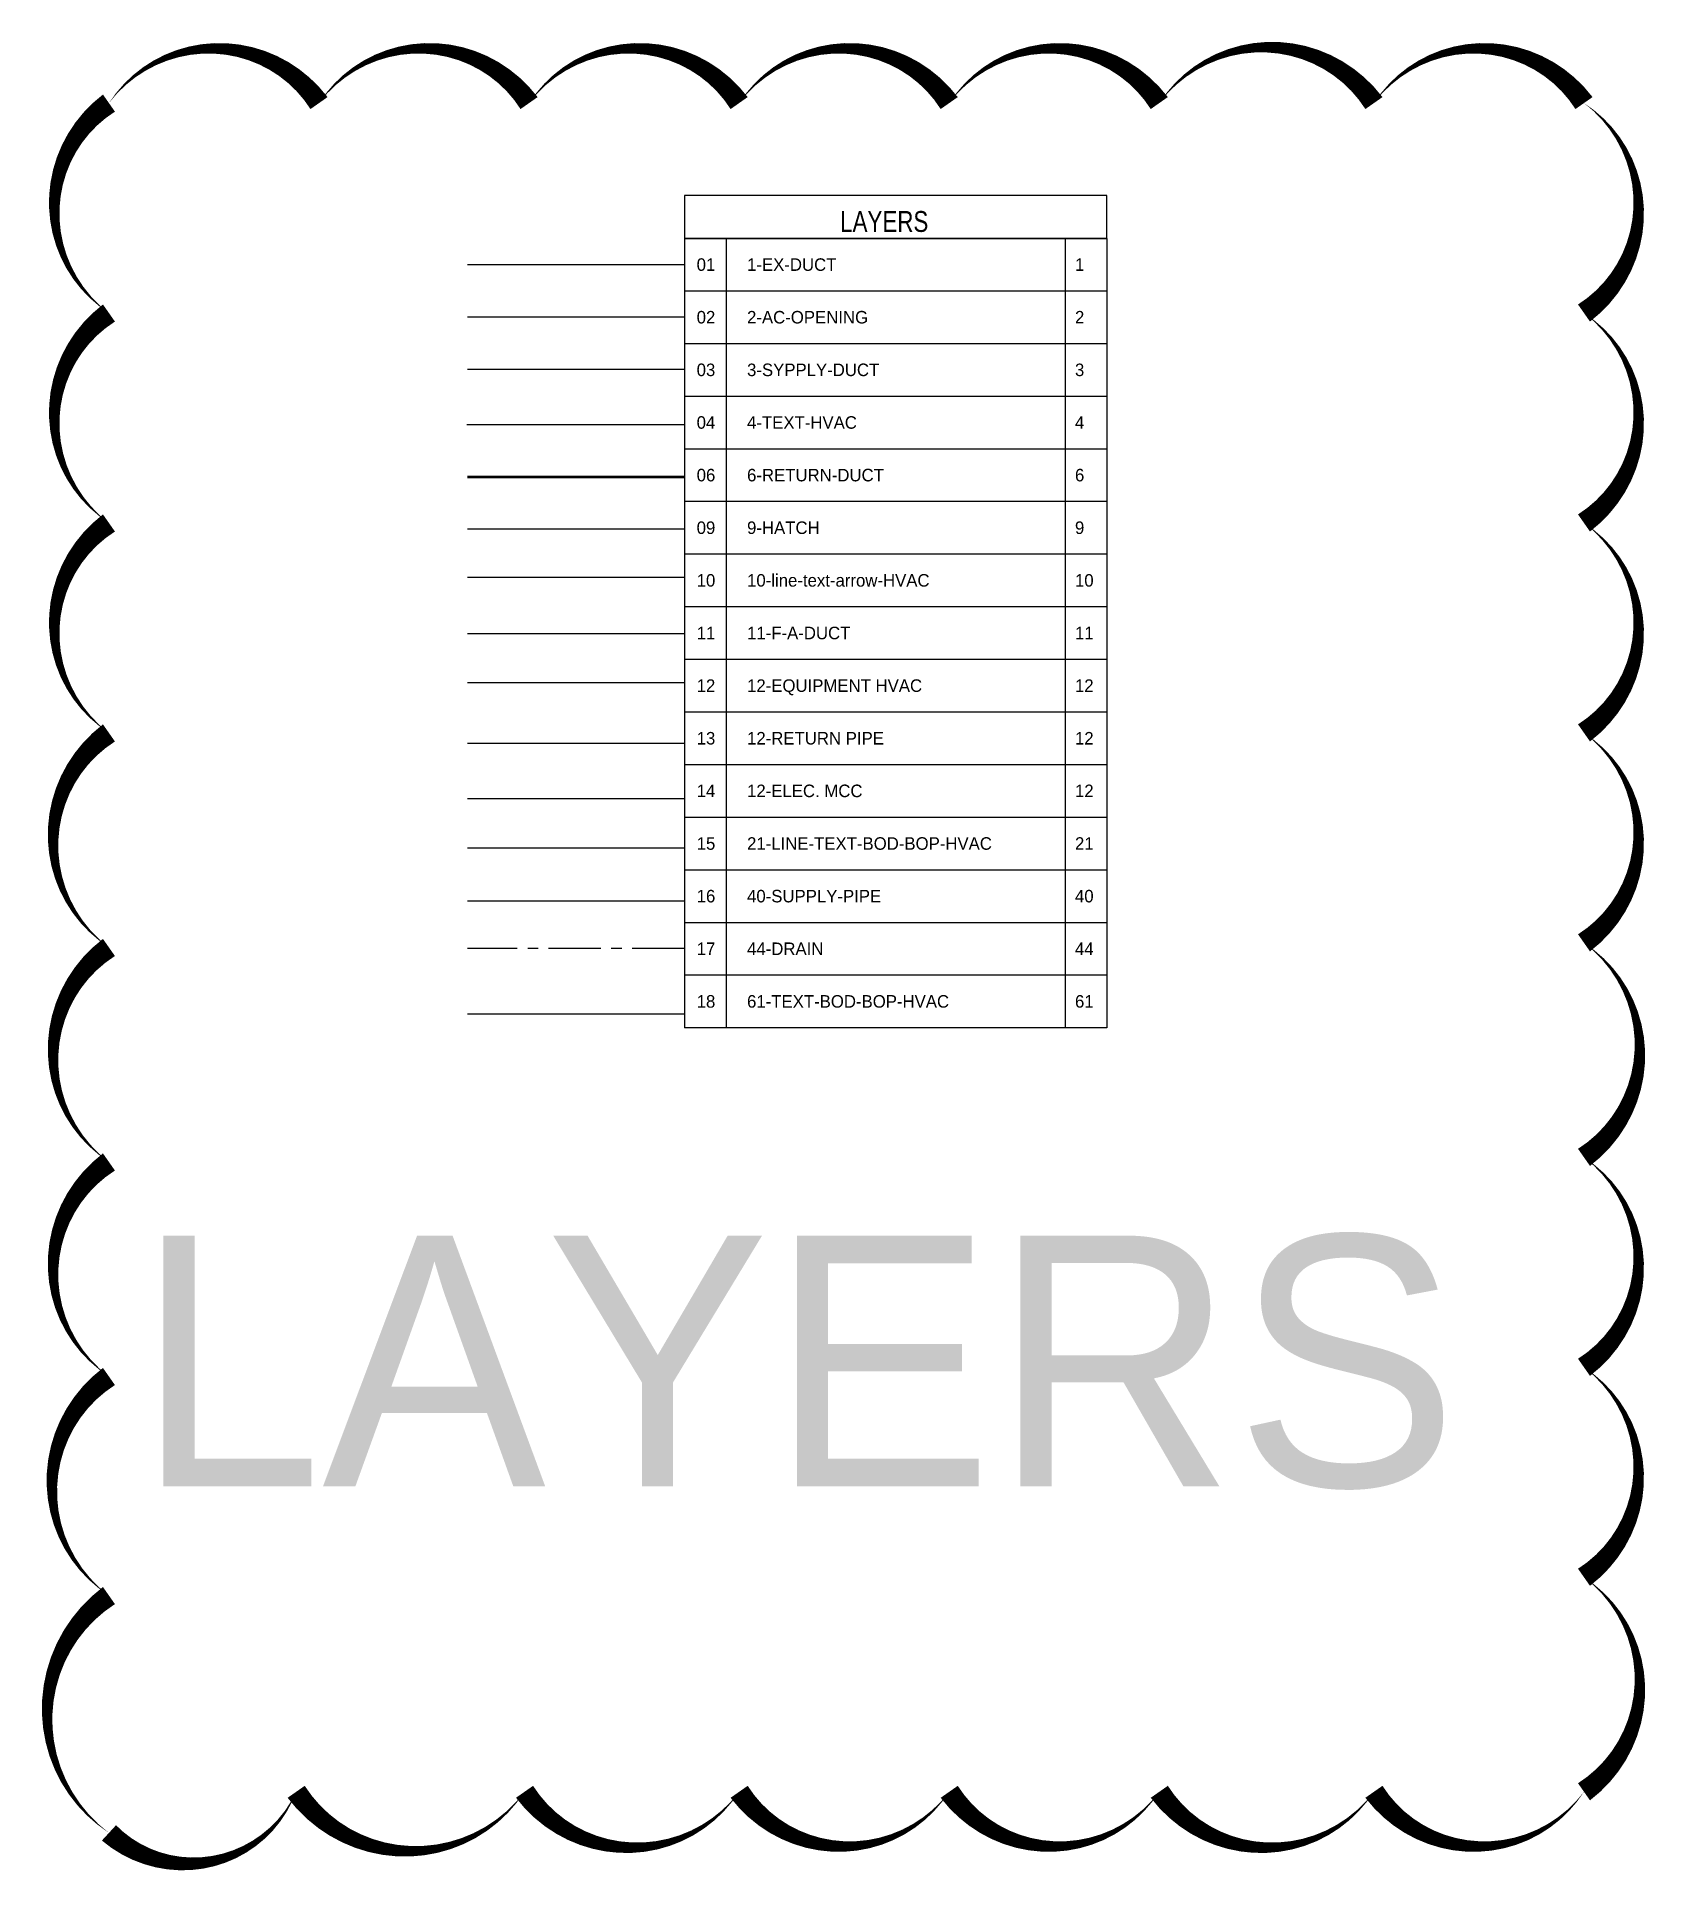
# Model space of a CAD drawing. Header units: millimetres. Extents: x -21221 to 1625077, y -149981 to 356550.
# Drawn here: x 815560 to 854189, y 210734 to 254714 of the extents above; entities that cross this region are included whole.
import ezdxf

# ---------------------------------------------------------------- set-up
doc = ezdxf.new("R2010")
doc.units = ezdxf.units.MM
doc.header["$LTSCALE"] = 1000
doc.header["$MEASUREMENT"] = 0
doc.linetypes.add('CENTER', pattern=[2, 1.25, -0.25, 0.25, -0.25])
for name, color, linetype in [('1-EX-DUCT', 1, 'CONTINUOUS'), ('10-LINE-TEXT-ARROW-HVAC', 10, 'CONTINUOUS'), ('11-F-A-DUCT', 11, 'CONTINUOUS'), ('12- EQUIPMENT HVAC', 12, 'CONTINUOUS'), ('12-ELEC. MCC', 12, 'CONTINUOUS'), ('12-RETURN-PIPE', 12, 'CONTINUOUS'), ('2-AC-OPENING', 2, 'CONTINUOUS'), ('21-LINE-TEXT-BOD-BOP-SIZE-HVAC', 21, 'CONTINUOUS'), ('3- SUPPLY DUCT', 3, 'CONTINUOUS'), ('3-SUPPLY-DUCT', 3, 'CONTINUOUS'), ('4-TEXT-HVAC', 4, 'CONTINUOUS'), ('40-REFERENCE-DRAWINGS-0-35', 40, 'CONTINUOUS'), ('40-SUPPLY-PIPE', 40, 'CONTINUOUS'), ('44-DRAIN', 44, 'CENTER'), ('61-TEXT-BOD-BOP-SIZE-HVAC', 61, 'CONTINUOUS'), ('70-FRAM-DETAIL-0-45', 70, 'CONTINUOUS'), ('9-HATCH', 9, 'CONTINUOUS')]:
    doc.layers.add(name, color=color, linetype=linetype)
doc.layers.add('6-RETURN-DUCT', color=6, linetype='CONTINUOUS', lineweight=50)
doc.styles.add('STENCIL', font='stencil.shx')
doc.styles.add('TEXT-P', font='stencil.shx', dxfattribs={"height": 0.3})

msp = doc.modelspace()

# ---------------------------------------------------------------- texts
at = {"layer": '1-EX-DUCT', "style": 'TEXT-P'}
for s, p in [('01', (831359.4, 249110.7)), ('1-EX-DUCT', (832565.6, 249110.7)), ('1', (840416.8, 249110.7))]:
    msp.add_text(s, height=300, dxfattribs=at).set_placement(p)
at = {"layer": '10-LINE-TEXT-ARROW-HVAC', "style": 'TEXT-P'}
for s, p in [('10', (831359.4, 241552.8)), ('10-line-text-arrow-HVAC', (832565.6, 241552.8)), ('10', (840416.8, 241552.8))]:
    msp.add_text(s, height=300, dxfattribs=at).set_placement(p)
at = {"layer": '11-F-A-DUCT', "style": 'STENCIL'}
for s, p in [('11', (831359.4, 240293.2)), ('11-F-A-DUCT', (832565.6, 240293.2)), ('11', (840416.8, 240293.2))]:
    msp.add_text(s, height=300, dxfattribs=at).set_placement(p)
at = {"layer": '12- EQUIPMENT HVAC', "style": 'STENCIL'}
for s, p in [('12', (831359.4, 239033.5)), ('12-EQUIPMENT HVAC', (832565.6, 239033.5)), ('12', (840416.8, 239033.5))]:
    msp.add_text(s, height=300, dxfattribs=at).set_placement(p)
at = {"layer": '12-ELEC. MCC', "style": 'STENCIL'}
for s, p in [('14', (831359.4, 236514.2)), ('12-ELEC. MCC', (832565.6, 236514.2)), ('12', (840416.8, 236514.2))]:
    msp.add_text(s, height=300, dxfattribs=at).set_placement(p)
at = {"layer": '12-RETURN-PIPE', "style": 'TEXT-P'}
for s, p in [('13', (831359.4, 237773.9)), ('12-RETURN PIPE', (832565.6, 237773.9)), ('12', (840416.8, 237773.9))]:
    msp.add_text(s, height=300, dxfattribs=at).set_placement(p)
at = {"layer": '2-AC-OPENING', "style": 'TEXT-P'}
for s, p in [('02', (831359.4, 247851.1)), ('2-AC-OPENING', (832565.6, 247851.1)), ('2', (840416.8, 247851.1))]:
    msp.add_text(s, height=300, dxfattribs=at).set_placement(p)
at = {"layer": '21-LINE-TEXT-BOD-BOP-SIZE-HVAC', "style": 'TEXT-P'}
for s, p in [('15', (831359.4, 235254.6)), ('21-LINE-TEXT-BOD-BOP-HVAC', (832565.6, 235254.6)), ('21', (840416.8, 235254.6))]:
    msp.add_text(s, height=300, dxfattribs=at).set_placement(p)
at = {"layer": '3- SUPPLY DUCT', "style": 'TEXT-P'}
for s, p in [('03', (831359.4, 246591.4)), ('3-SYPPLY-DUCT', (832565.6, 246591.4)), ('3', (840416.8, 246591.4))]:
    msp.add_text(s, height=300, dxfattribs=at).set_placement(p)
at = {"layer": '4-TEXT-HVAC', "style": 'TEXT-P'}
for s, p in [('04', (831359.4, 245331.8)), ('4-TEXT-HVAC', (832565.6, 245331.8)), ('4', (840416.8, 245331.8))]:
    msp.add_text(s, height=300, dxfattribs=at).set_placement(p)
at = {"layer": '40-REFERENCE-DRAWINGS-0-35', "lineweight": 35, "style": 'STENCIL', "width": 0.8}
msp.add_text('LAYERS', height=500, dxfattribs=at).set_placement((834794.2, 250042.6))
at = {"layer": '40-REFERENCE-DRAWINGS-0-35', "lineweight": 35, "style": 'STENCIL'}
msp.add_text('LAYERS', height=6000, dxfattribs=at).set_placement((817934.9, 220018))
at = {"layer": '40-SUPPLY-PIPE', "style": 'TEXT-P'}
for s, p in [('16', (831359.4, 233994.9)), ('40-SUPPLY-PIPE', (832565.6, 233994.9)), ('40', (840416.8, 233994.9))]:
    msp.add_text(s, height=300, dxfattribs=at).set_placement(p)
at = {"layer": '44-DRAIN', "style": 'STENCIL'}
for s, p in [('17', (831359.4, 232735.3)), ('44-DRAIN', (832565.6, 232735.3)), ('44', (840416.8, 232735.3))]:
    msp.add_text(s, height=300, dxfattribs=at).set_placement(p)
at = {"layer": '6-RETURN-DUCT', "style": 'TEXT-P'}
for s, p in [('06', (831359.4, 244072.1)), ('6-RETURN-DUCT', (832565.6, 244072.1)), ('6', (840416.8, 244072.1))]:
    msp.add_text(s, height=300, dxfattribs=at).set_placement(p)
at = {"layer": '61-TEXT-BOD-BOP-SIZE-HVAC', "style": 'STENCIL'}
for s, p in [('18', (831359.4, 231475.6)), ('61-TEXT-BOD-BOP-HVAC', (832565.6, 231475.6)), ('61', (840416.8, 231475.6))]:
    msp.add_text(s, height=300, dxfattribs=at).set_placement(p)
at = {"layer": '9-HATCH', "style": 'TEXT-P'}
for s, p in [('09', (831359.4, 242812.5)), ('9-HATCH', (832565.6, 242812.5)), ('9', (840416.8, 242812.5))]:
    msp.add_text(s, height=300, dxfattribs=at).set_placement(p)

# ---------------------------------------------------------------- blocks, each defined once
blk = doc.blocks.new('1-EX-DUCT')
at = {"layer": '1-EX-DUCT'}
blk.add_line((134978, 999), (129784, 999), dxfattribs=at)
blk = doc.blocks.new('2-AC-OPENING')
at = {"layer": '2-AC-OPENING'}
blk.add_line((134978, -252), (129784, -252), dxfattribs=at)
blk = doc.blocks.new('3-SYPPLY-DUCT')
at = {"layer": '3- SUPPLY DUCT'}
blk.add_line((134978, -1507), (129784, -1507), dxfattribs=at)
blk = doc.blocks.new('4-TEXT-HVAC')
at = {"layer": '4-TEXT-HVAC'}
blk.add_line((134978, -2834), (129768, -2834), dxfattribs=at)
blk = doc.blocks.new('6-RETURN-DUCT')
at = {"layer": '6-RETURN-DUCT'}
blk.add_line((134978, -4086), (129784, -4086), dxfattribs=at)
blk = doc.blocks.new('9-HATCH')
at = {"layer": '9-HATCH'}
blk.add_line((134978, -5333), (129784, -5333), dxfattribs=at)
blk = doc.blocks.new('10-line-text-arrow-HVAC')
at = {"layer": '10-LINE-TEXT-ARROW-HVAC'}
blk.add_line((134978, -6483), (129784, -6483), dxfattribs=at)

# ---------------------------------------------------------------- linework, layer by layer
at = {"layer": '11-F-A-DUCT'}
msp.add_line((831065.6, 240419.2), (825871.6, 240419.2), dxfattribs=at)
at = {"layer": '12- EQUIPMENT HVAC'}
msp.add_line((831065.6, 239252.5), (825871.6, 239252.5), dxfattribs=at)
at = {"layer": '12-ELEC. MCC'}
msp.add_line((831065.6, 236476.1), (825871.6, 236476.1), dxfattribs=at)
at = {"layer": '12-RETURN-PIPE'}
msp.add_line((831065.6, 237798.5), (825871.6, 237798.5), dxfattribs=at)
at = {"layer": '21-LINE-TEXT-BOD-BOP-SIZE-HVAC'}
msp.add_line((831065.6, 235292.6), (825871.6, 235292.6), dxfattribs=at)
at = {"layer": '3- SUPPLY DUCT'}
for p, q in [((841179.4, 249884.9), (831065.6, 249884.9)), ((841179.4, 248625.3), (831065.6, 248625.3)), ((841179.4, 247365.6), (831065.6, 247365.6)), ((841179.4, 246106), (831065.6, 246106)), ((841179.4, 244846.3), (831065.6, 244846.3)), ((841179.4, 243586.7), (831065.6, 243586.7)), ((841179.4, 242327), (831065.6, 242327)), ((841179.4, 241067.4), (831065.6, 241067.4)), ((841179.4, 239807.7), (831065.6, 239807.7)), ((841179.4, 238548.1), (831065.6, 238548.1)), ((841179.4, 237288.4), (831065.6, 237288.4)), ((841179.4, 236028.8), (831065.6, 236028.8)), ((841179.4, 234769.2), (831065.6, 234769.2)), ((841179.4, 233509.5), (831065.6, 233509.5)), ((841179.4, 232249.9), (831065.6, 232249.9)), ((841179.4, 230990.2), (831065.6, 230990.2))]:
    msp.add_line(p, q, dxfattribs=at)
msp.add_lwpolyline([(817288.5, 211724, 0, 500, -0.5205671), (817288.5, 217404.5, 0, 500, -0.5205671), (817288.5, 222648.1, 0, 500, -0.5205671), (817288.5, 227782.5, 0, 500, -0.5205671), (817288.5, 232916.8, 0, 500, -0.5205671), (817288.5, 238051.1, 0, 500, -0.5205671), (817288.5, 243076.2, 0, 500, -0.5205671), (817288.5, 248101.3, 0, 500, -0.5205671), (817288.5, 253126.4, 0, 500, -0.5205671), (822317.8, 253126.4, 0, 500, -0.5205671), (827347.1, 253126.4, 0, 500, -0.5205671), (832376.4, 253126.4, 0, 500, -0.5205671), (837405.7, 253126.4, 0, 500, -0.5205671), (842435, 253126.4, 0, 500, -0.5205671), (847573.6, 253126.4, 0, 500, -0.5205671), (852603, 253126.4, 0, 500, -0.5205671), (852603, 248101.3, 0, 500, -0.5205671), (852603, 243076.2, 0, 500, -0.5205671), (852603, 238051.1, 0, 500, -0.5205671), (852603, 233026, 0, 500, -0.5205671), (852603, 227891.7, 0, 500, -0.5205671), (852603, 222866.6, 0, 500, -0.5205671), (852603, 217841.5, 0, 500, -0.5205671), (852603, 212707.2, 0, 500, -0.5205671), (847573.6, 212707.2, 0, 500, -0.5205671), (842435, 212707.2, 0, 500, -0.5205671), (837405.7, 212707.2, 0, 500, -0.5205671), (832376.4, 212707.2, 0, 500, -0.5205671), (827237.8, 212707.2, 0, 500, -0.5205671), (821771.1, 212707.2, 0, 500, -0.5205671)], format="xyseb", close=True, dxfattribs=at)
at = {"layer": '3-SUPPLY-DUCT'}
for p, q in [((831065.6, 249884.9), (831065.6, 230990.2)), ((841179.4, 249884.9), (831065.6, 249884.9)), ((832065.6, 249884.9), (832065.6, 230990.2)), ((840179.4, 249884.9), (840179.4, 230990.2)), ((841179.4, 249884.9), (841179.4, 230990.2)), ((841179.4, 230990.2), (831065.6, 230990.2))]:
    msp.add_line(p, q, dxfattribs=at)
at = {"layer": '40-SUPPLY-PIPE'}
msp.add_line((831065.6, 234024.5), (825871.6, 234024.5), dxfattribs=at)
at = {"layer": '44-DRAIN'}
msp.add_line((831065.6, 232888.3), (825871.6, 232888.3), dxfattribs=at)
at = {"layer": '61-TEXT-BOD-BOP-SIZE-HVAC'}
msp.add_line((831065.6, 231315.9), (825871.6, 231315.9), dxfattribs=at)
at = {"layer": '70-FRAM-DETAIL-0-45'}
msp.add_lwpolyline([(831065.6, 249884.9), (841179.4, 249884.9), (841179.4, 250916), (831065.6, 250916)], close=True, dxfattribs=at)

# ---------------------------------------------------------------- block references
at = {"layer": '3- SUPPLY DUCT'}
for name in ['1-EX-DUCT', '2-AC-OPENING', '3-SYPPLY-DUCT', '4-TEXT-HVAC', '6-RETURN-DUCT', '9-HATCH', '10-line-text-arrow-HVAC']:
    msp.add_blockref(name, (696087.8, 248258.1), dxfattribs=at)

msp.set_redraw_order([(e.dxf.handle, doc.entitydb.next_handle()) for e in msp.query("TEXT MTEXT ATTDEF DIMENSION ARC_DIMENSION")])  # texts and dimensions are drawn at this point

doc.saveas('drawing.dxf')
